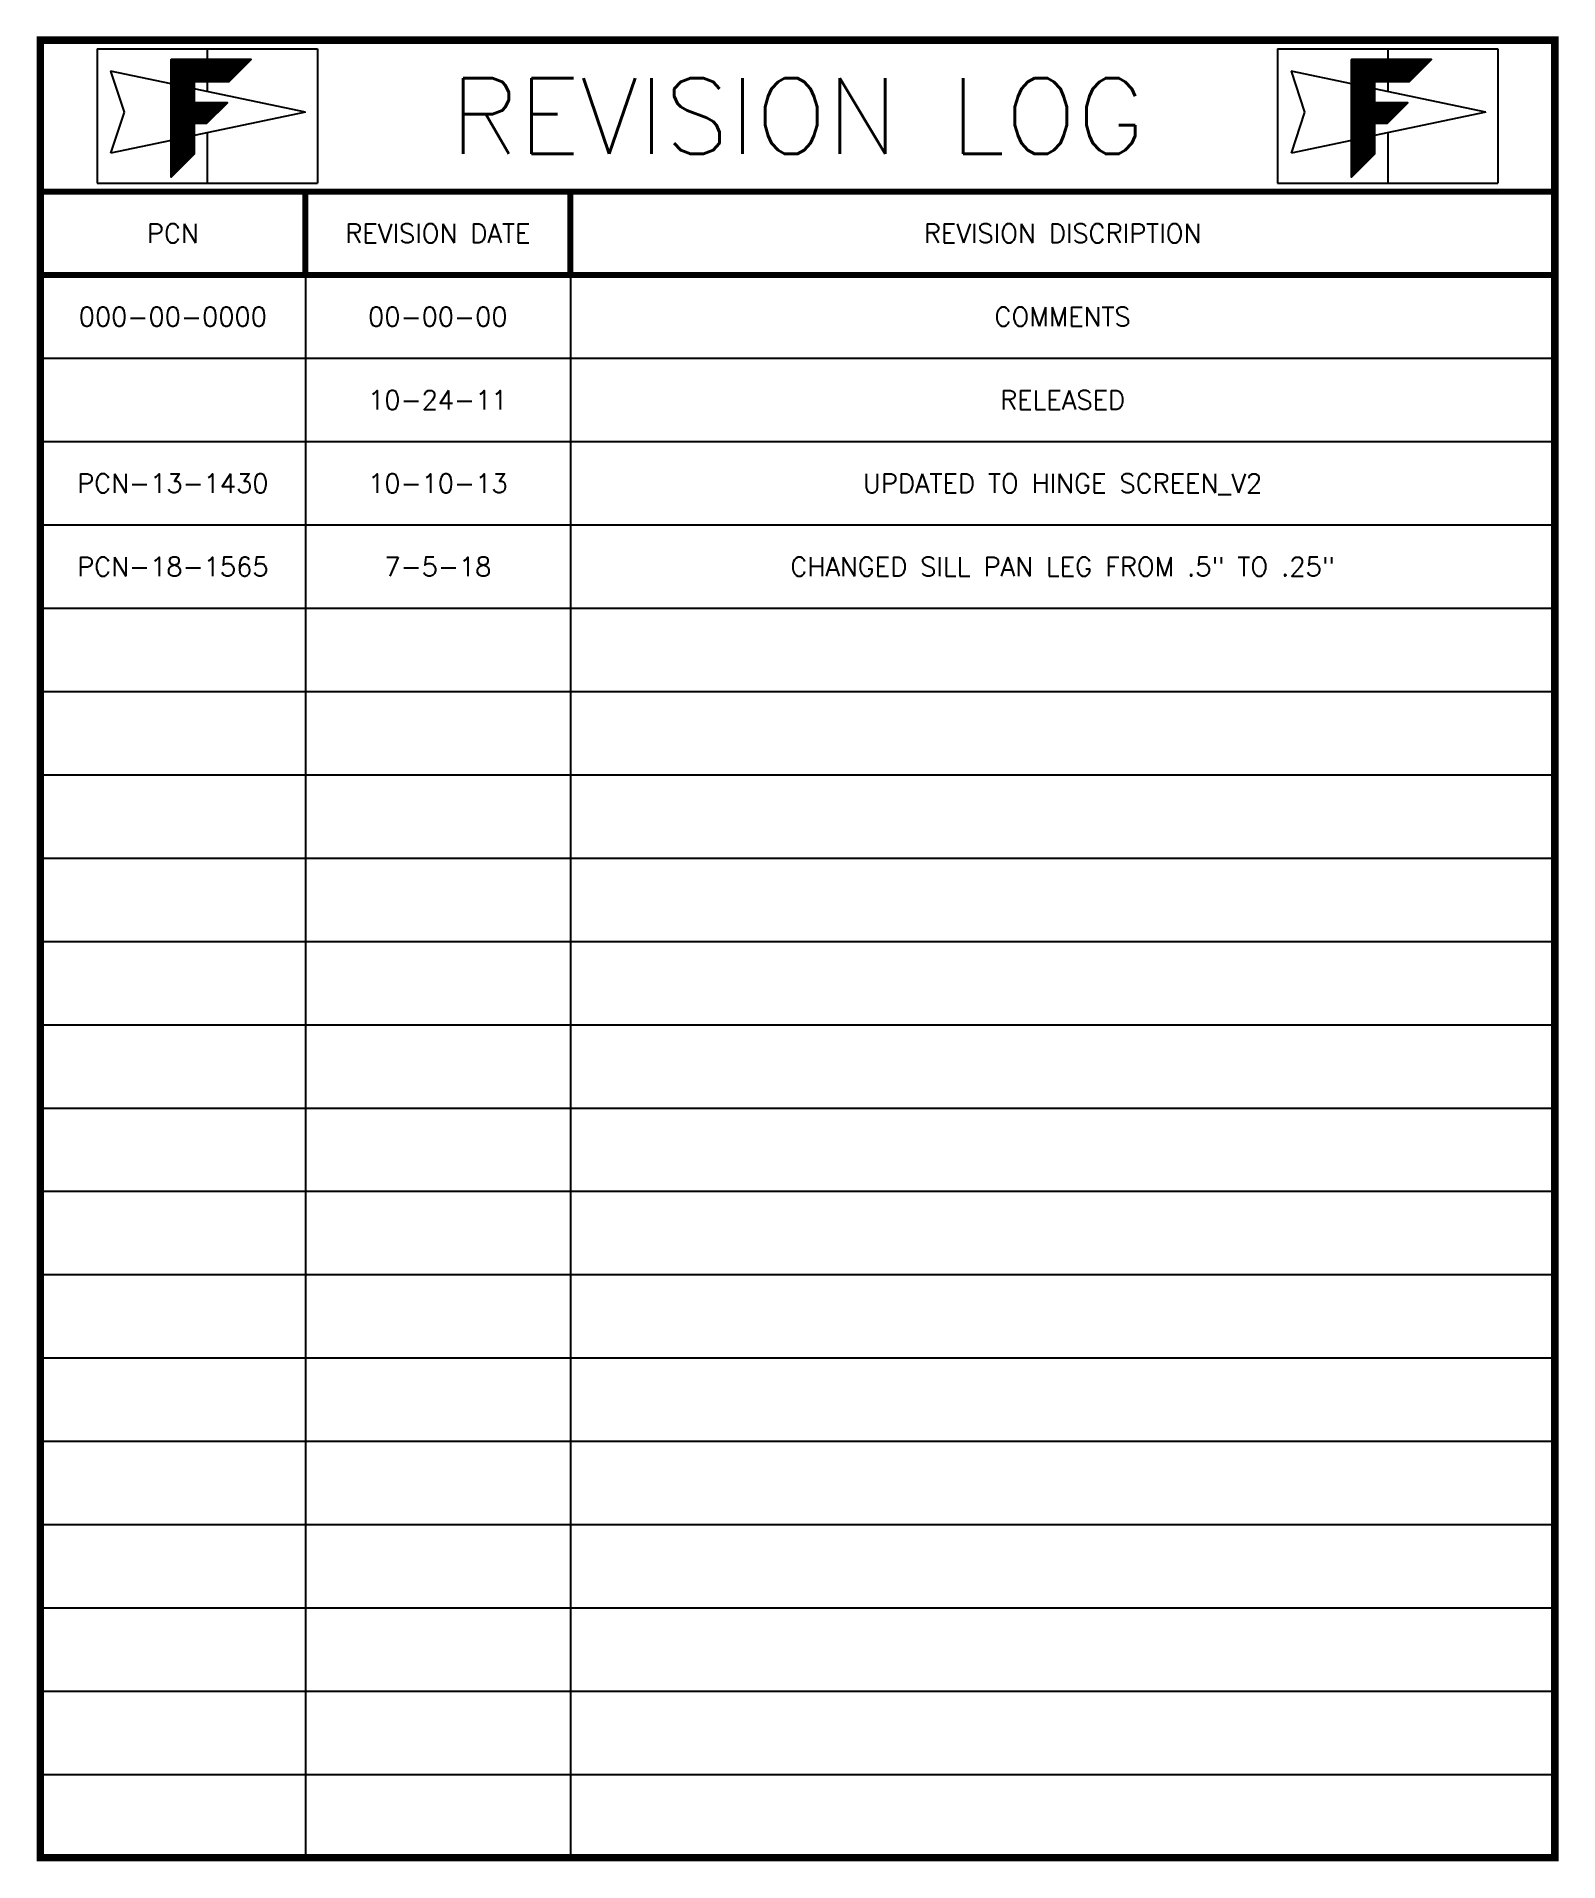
# Model space of a CAD drawing. Extents: x -7.4 to 79.9, y -10.6 to 40.1.
# Drawn here: x 59.84 to 79.94, y 13.97 to 38.07 of the extents above; entities that cross this region are included whole.
import ezdxf
from ezdxf.enums import TextEntityAlignment as Align

# ---------------------------------------------------------------- set-up
doc = ezdxf.new("R2010")
doc.units = 0
doc.header["$LTSCALE"] = 0.25
doc.header["$MEASUREMENT"] = 0
doc.layers.get('0').update_dxf_attribs({"linetype": 'CONTINUOUS'})
doc.layers.add('REVISION LOG', color=7, linetype='CONTINUOUS')
doc.styles.get("Standard").update_dxf_attribs({"font": 'simplex.shx'})

msp = doc.modelspace()

# ---------------------------------------------------------------- texts
at = {"layer": 'REVISION LOG'}
for s, height, p in [('REVISION LOG', 1, (69.892, 37.024)), ('PCN', 0.25, (61.642, 35.474)), ('REVISION DATE', 0.25, (65.142, 35.474)), ('REVISION DISCRIPTION', 0.25, (73.392, 35.474)), ('000-00-0000', 0.25, (61.642, 34.374)), ('00-00-00', 0.25, (65.142, 34.374)), ('COMMENTS', 0.25, (73.392, 34.374)), ('10-24-11', 0.25, (65.142, 33.274)), ('RELEASED', 0.25, (73.392, 33.274)), ('PCN-13-1430', 0.25, (61.642, 32.174)), ('10-10-13', 0.25, (65.142, 32.174)), ('UPDATED TO HINGE SCREEN_V2', 0.25, (73.392, 32.174)), ('PCN-18-1565', 0.25, (61.642, 31.074)), ('7-5-18', 0.25, (65.142, 31.074)), ('CHANGED SILL PAN LEG FROM .5" TO .25"', 0.25, (73.392, 31.074))]:
    msp.add_text(s, height=height, dxfattribs=at).set_placement(p, align=Align.MIDDLE_CENTER)

# ---------------------------------------------------------------- blocks, each defined once
blk = doc.blocks.new('*X1')
at = {"color": 0}
for p, q in [((7.2329, 10.2346), (7.4628, 10.4645)), ((7.2329, 10.2452), (7.4522, 10.4645)), ((7.2329, 10.2558), (7.4416, 10.4645)), ((7.2329, 10.2664), (7.431, 10.4645)), ((7.2329, 10.277), (7.4204, 10.4645)), ((7.2329, 10.2876), (7.4098, 10.4645)), ((7.2329, 10.2982), (7.3992, 10.4645)), ((7.2329, 10.3089), (7.3886, 10.4645)), ((7.2329, 10.3195), (7.378, 10.4645)), ((7.2329, 10.3301), (7.3674, 10.4645)), ((7.2329, 10.3407), (7.3568, 10.4645)), ((7.2329, 10.3513), (7.3462, 10.4645)), ((7.2329, 10.3619), (7.3356, 10.4645)), ((7.2329, 10.3725), (7.325, 10.4645)), ((7.2329, 10.3831), (7.3143, 10.4645)), ((7.2329, 10.3937), (7.3037, 10.4645)), ((7.2329, 10.4043), (7.2931, 10.4645)), ((7.2329, 10.4149), (7.2825, 10.4645)), ((7.2329, 10.4255), (7.2719, 10.4645)), ((7.2329, 10.4361), (7.2613, 10.4645)), ((7.2329, 10.4467), (7.2507, 10.4645)), ((7.2329, 10.4573), (7.2401, 10.4645)), ((7.3549, 10.3369), (7.2329, 10.4589)), ((7.3549, 10.3263), (7.2329, 10.4483)), ((7.3549, 10.3157), (7.2329, 10.4377)), ((7.3549, 10.3051), (7.2329, 10.4271)), ((7.3549, 10.2945), (7.2329, 10.4164)), ((7.3549, 10.3475), (7.2379, 10.4645)), ((7.3646, 10.3484), (7.2485, 10.4645)), ((7.3752, 10.3484), (7.2591, 10.4645)), ((7.3858, 10.3484), (7.2697, 10.4645)), ((7.3965, 10.3484), (7.2803, 10.4645)), ((7.4071, 10.3484), (7.2909, 10.4645)), ((7.4177, 10.3484), (7.3015, 10.4645)), ((7.4283, 10.3484), (7.3122, 10.4645)), ((7.4389, 10.3484), (7.3228, 10.4645)), ((7.4495, 10.3484), (7.3334, 10.4645)), ((7.4601, 10.3484), (7.344, 10.4645)), ((7.4707, 10.3484), (7.3546, 10.4645)), ((7.3573, 10.3484), (7.4734, 10.4645)), ((7.4813, 10.3484), (7.3652, 10.4645)), ((7.3679, 10.3484), (7.4841, 10.4645)), ((7.4919, 10.3484), (7.3758, 10.4645)), ((7.3785, 10.3484), (7.4947, 10.4645)), ((7.5025, 10.3484), (7.3864, 10.4645)), ((7.3892, 10.3484), (7.5053, 10.4645)), ((7.5131, 10.3484), (7.397, 10.4645)), ((7.3998, 10.3484), (7.5159, 10.4645)), ((7.5237, 10.3484), (7.4076, 10.4645)), ((7.4104, 10.3484), (7.5265, 10.4645)), ((7.5343, 10.3484), (7.4182, 10.4645)), ((7.421, 10.3484), (7.5371, 10.4645)), ((7.5422, 10.3511), (7.4288, 10.4645)), ((7.4316, 10.3484), (7.5477, 10.4645)), ((7.5476, 10.3564), (7.4394, 10.4645)), ((7.4422, 10.3484), (7.5583, 10.4645)), ((7.5529, 10.3617), (7.45, 10.4645)), ((7.4528, 10.3484), (7.5689, 10.4645)), ((7.5582, 10.367), (7.4606, 10.4645)), ((7.4634, 10.3484), (7.5795, 10.4645)), ((7.5635, 10.3723), (7.4713, 10.4645)), ((7.474, 10.3484), (7.5901, 10.4645)), ((7.5688, 10.3776), (7.4819, 10.4645)), ((7.4846, 10.3484), (7.6007, 10.4645)), ((7.5741, 10.3829), (7.4925, 10.4645)), ((7.4952, 10.3484), (7.6113, 10.4645)), ((7.5794, 10.3882), (7.5031, 10.4645)), ((7.5058, 10.3484), (7.6219, 10.4645)), ((7.5847, 10.3935), (7.5137, 10.4645)), ((7.5164, 10.3484), (7.6325, 10.4645)), ((7.59, 10.3988), (7.5243, 10.4645)), ((7.527, 10.3484), (7.6432, 10.4645)), ((7.5953, 10.4041), (7.5349, 10.4645)), ((7.5376, 10.3484), (7.6538, 10.4645)), ((7.6006, 10.4094), (7.5455, 10.4645)), ((7.6059, 10.4147), (7.5561, 10.4645)), ((7.6112, 10.42), (7.5667, 10.4645)), ((7.6165, 10.4253), (7.5773, 10.4645)), ((7.6218, 10.4306), (7.5879, 10.4645)), ((7.6271, 10.4359), (7.5985, 10.4645)), ((7.6324, 10.4412), (7.6091, 10.4645)), ((7.6377, 10.4465), (7.6197, 10.4645)), ((7.643, 10.4519), (7.6304, 10.4645)), ((7.6483, 10.4572), (7.641, 10.4645)), ((7.6536, 10.4625), (7.6516, 10.4645)), ((7.3549, 10.2839), (7.2329, 10.4058)), ((7.3549, 10.2733), (7.2329, 10.3952)), ((7.3549, 10.2627), (7.2329, 10.3846)), ((7.3549, 10.2521), (7.2329, 10.374)), ((7.3549, 10.2415), (7.2329, 10.3634)), ((7.4404, 10.1454), (7.2329, 10.3528)), ((7.2329, 10.224), (7.3549, 10.3459)), ((7.4351, 10.1401), (7.2329, 10.3422)), ((7.2329, 10.2134), (7.3549, 10.3353)), ((7.4298, 10.1348), (7.2329, 10.3316)), ((7.2329, 10.2028), (7.3549, 10.3247)), ((7.4245, 10.1295), (7.2329, 10.321)), ((7.2329, 10.1922), (7.3549, 10.3141)), ((7.4159, 10.1274), (7.2329, 10.3104)), ((7.2329, 10.1816), (7.3549, 10.3035)), ((7.4053, 10.1274), (7.2329, 10.2998)), ((7.2329, 10.171), (7.3549, 10.2929)), ((7.3947, 10.1274), (7.2329, 10.2892)), ((7.2329, 10.1604), (7.3549, 10.2823)), ((7.3841, 10.1274), (7.2329, 10.2786)), ((7.2329, 10.1498), (7.3549, 10.2717)), ((7.3735, 10.1274), (7.2329, 10.268)), ((7.2329, 10.1391), (7.3549, 10.2611)), ((7.3629, 10.1274), (7.2329, 10.2574)), ((7.2329, 10.1285), (7.3549, 10.2505)), ((7.3549, 10.1248), (7.2329, 10.2467)), ((7.2329, 10.1179), (7.3549, 10.2399)), ((7.3549, 10.1142), (7.2329, 10.2361)), ((7.2329, 10.0119), (7.4571, 10.236)), ((7.2329, 10.0225), (7.4465, 10.236)), ((7.2329, 10.0331), (7.4359, 10.236)), ((7.2329, 10.0437), (7.4253, 10.236)), ((7.2329, 10.0543), (7.4147, 10.236)), ((7.2329, 10.0649), (7.4041, 10.236)), ((7.2329, 10.0755), (7.3935, 10.236)), ((7.2329, 10.0861), (7.3828, 10.236)), ((7.2329, 10.0967), (7.3722, 10.236)), ((7.2329, 10.1073), (7.3616, 10.236)), ((7.3549, 10.1036), (7.2329, 10.2255)), ((7.3591, 10.1274), (7.4677, 10.236)), ((7.4457, 10.1507), (7.3603, 10.236)), ((7.3697, 10.1274), (7.4783, 10.236)), ((7.451, 10.156), (7.3709, 10.236)), ((7.3803, 10.1274), (7.4889, 10.236)), ((7.4563, 10.1613), (7.3815, 10.236)), ((7.3909, 10.1274), (7.4995, 10.236)), ((7.4616, 10.1666), (7.3921, 10.236)), ((7.4015, 10.1274), (7.5101, 10.236)), ((7.4669, 10.1719), (7.4028, 10.236)), ((7.4121, 10.1274), (7.5207, 10.236)), ((7.4722, 10.1772), (7.4134, 10.236)), ((7.4775, 10.1825), (7.424, 10.236)), ((7.4828, 10.1878), (7.4346, 10.236)), ((7.4881, 10.1931), (7.4452, 10.236)), ((7.4934, 10.1984), (7.4558, 10.236)), ((7.4987, 10.2037), (7.4664, 10.236)), ((7.504, 10.209), (7.477, 10.236)), ((7.5093, 10.2143), (7.4876, 10.236)), ((7.5146, 10.2196), (7.4982, 10.236)), ((7.5199, 10.2249), (7.5088, 10.236)), ((7.5252, 10.2302), (7.5194, 10.236)), ((7.5305, 10.2355), (7.53, 10.236)), ((7.3549, 10.093), (7.2329, 10.2149)), ((7.3549, 10.0824), (7.2329, 10.2043)), ((7.3549, 10.0718), (7.2329, 10.1937)), ((7.3549, 10.0612), (7.2329, 10.1831)), ((7.3549, 10.0506), (7.2329, 10.1725)), ((7.3549, 10.0399), (7.2329, 10.1619)), ((7.3549, 10.0293), (7.2329, 10.1513)), ((7.3549, 10.0187), (7.2329, 10.1407)), ((7.3549, 10.0081), (7.2329, 10.1301)), ((7.2329, 10.0013), (7.3549, 10.1232)), ((7.3549, 9.9975), (7.2329, 10.1195)), ((7.2329, 9.9907), (7.3549, 10.1126)), ((7.3549, 9.9869), (7.2329, 10.1089)), ((7.2329, 9.98), (7.3549, 10.102)), ((7.3549, 9.9763), (7.2329, 10.0983)), ((7.2329, 9.9694), (7.3549, 10.0914)), ((7.3549, 9.9657), (7.2329, 10.0876)), ((7.2329, 9.9588), (7.3549, 10.0808)), ((7.3501, 9.9599), (7.2329, 10.077)), ((7.2329, 9.9482), (7.3549, 10.0702)), ((7.3448, 9.9546), (7.2329, 10.0664)), ((7.2329, 9.9376), (7.3549, 10.0596)), ((7.3395, 9.9493), (7.2329, 10.0558)), ((7.2329, 9.927), (7.3549, 10.049)), ((7.3342, 9.944), (7.2329, 10.0452)), ((7.2329, 9.9164), (7.3549, 10.0383)), ((7.3289, 9.9387), (7.2329, 10.0346)), ((7.2329, 9.9058), (7.3549, 10.0277)), ((7.3236, 9.9334), (7.2329, 10.024)), ((7.2329, 9.8952), (7.3549, 10.0171)), ((7.3183, 9.9281), (7.2329, 10.0134)), ((7.2329, 9.8846), (7.3549, 10.0065)), ((7.313, 9.9228), (7.2329, 10.0028)), ((7.2329, 9.874), (7.3549, 9.9959)), ((7.3077, 9.9175), (7.2329, 9.9922)), ((7.2329, 9.8634), (7.3549, 9.9853)), ((7.3024, 9.9122), (7.2329, 9.9816)), ((7.2329, 9.8528), (7.3549, 9.9747)), ((7.2971, 9.9069), (7.2329, 9.971)), ((7.2918, 9.9015), (7.2329, 9.9604)), ((7.2865, 9.8962), (7.2329, 9.9498)), ((7.2811, 9.8909), (7.2329, 9.9392)), ((7.2758, 9.8856), (7.2329, 9.9285)), ((7.2705, 9.8803), (7.2329, 9.9179)), ((7.2652, 9.875), (7.2329, 9.9073)), ((7.2599, 9.8697), (7.2329, 9.8967)), ((7.2546, 9.8644), (7.2329, 9.8861)), ((7.2493, 9.8591), (7.2329, 9.8755)), ((7.244, 9.8538), (7.2329, 9.8649)), ((7.2387, 9.8485), (7.2329, 9.8543)), ((7.2334, 9.8432), (7.2329, 9.8437))]:
    blk.add_line(p, q, dxfattribs=at)

# ---------------------------------------------------------------- linework, layer by layer
at = {"layer": 'REVISION LOG', "color": 151}
for p, q in [((60.642, 37.909), (63.553, 37.909)), ((60.642, 37.909), (60.642, 36.139)), ((62.097, 37.909), (62.097, 37.771)), ((63.553, 37.909), (63.553, 36.139)), ((76.23, 37.909), (79.142, 37.909)), ((76.23, 37.909), (76.23, 36.139)), ((77.686, 37.909), (77.686, 37.771)), ((79.142, 37.909), (79.142, 36.139)), ((62.097, 37.48), (62.097, 37.347)), ((77.686, 37.48), (77.686, 37.347)), ((62.097, 36.801), (62.097, 36.139)), ((77.686, 36.801), (77.686, 36.139)), ((60.642, 36.139), (63.553, 36.139)), ((76.23, 36.139), (79.142, 36.139))]:
    msp.add_line(p, q, dxfattribs=at)
at = {"layer": 'REVISION LOG', "color": 1}
for p, q in [((61.619, 37.447), (60.82, 37.615)), ((60.82, 37.615), (61, 37.074)), ((77.208, 37.447), (76.409, 37.615)), ((76.409, 37.615), (76.589, 37.074)), ((63.394, 37.074), (61.924, 37.383)), ((78.983, 37.074), (77.513, 37.383)), ((61, 37.074), (60.82, 36.532)), ((63.394, 37.074), (61.924, 36.765)), ((76.589, 37.074), (76.409, 36.532)), ((78.983, 37.074), (77.513, 36.765)), ((61.619, 36.701), (60.82, 36.532)), ((77.208, 36.701), (76.409, 36.532))]:
    msp.add_line(p, q, dxfattribs=at)
at = {"layer": 'REVISION LOG'}
for p, q in [((66.892, 36.024), (66.892, 14.024)), ((63.392, 34.924), (63.392, 14.024)), ((59.892, 33.824), (79.892, 33.824)), ((59.892, 32.724), (79.892, 32.724)), ((59.892, 31.624), (79.892, 31.624)), ((59.892, 30.524), (79.892, 30.524)), ((59.892, 29.424), (79.892, 29.424)), ((59.892, 28.324), (79.892, 28.324)), ((59.892, 27.224), (79.892, 27.224)), ((59.892, 26.124), (79.892, 26.124)), ((59.892, 25.024), (79.892, 25.024)), ((59.892, 23.924), (79.892, 23.924)), ((59.892, 22.824), (79.892, 22.824)), ((59.892, 21.724), (79.892, 21.724)), ((59.892, 20.624), (79.892, 20.624)), ((59.892, 19.524), (79.892, 19.524)), ((59.892, 18.424), (79.892, 18.424)), ((59.892, 17.324), (79.892, 17.324)), ((59.892, 16.224), (79.892, 16.224)), ((59.892, 15.124), (79.892, 15.124))]:
    msp.add_line(p, q, dxfattribs=at)
at = {"layer": 'REVISION LOG', "const_width": 0.1}
msp.add_lwpolyline([(79.892, 14.024), (79.892, 38.024), (59.892, 38.024), (59.892, 14.024), (79.892, 14.024), (79.892, 14.024)], close=True, dxfattribs=at)
at = {"layer": 'REVISION LOG', "color": 151}
for points in [[(61.924, 36.521), (61.924, 36.928), (62.093, 36.928), (61.924, 36.928), (61.924, 36.521), (61.619, 36.216), (61.619, 37.771), (62.676, 37.771), (62.386, 37.48), (61.924, 37.48), (61.924, 37.199), (62.364, 37.199), (61.924, 37.199), (61.924, 37.48), (62.386, 37.48), (62.676, 37.771), (61.619, 37.771), (61.619, 36.216), (61.924, 36.521), (61.924, 36.928), (62.093, 36.928), (62.364, 37.199), (61.924, 37.199), (61.924, 37.48), (62.386, 37.48), (62.676, 37.771), (61.619, 37.771), (61.619, 36.216)], [(77.513, 36.521), (77.513, 36.928), (77.682, 36.928), (77.513, 36.928), (77.513, 36.521), (77.208, 36.216), (77.208, 37.771), (78.265, 37.771), (77.975, 37.48), (77.513, 37.48), (77.513, 37.199), (77.953, 37.199), (77.513, 37.199), (77.513, 37.48), (77.975, 37.48), (78.265, 37.771), (77.208, 37.771), (77.208, 36.216), (77.513, 36.521), (77.513, 36.928), (77.682, 36.928), (77.953, 37.199), (77.513, 37.199), (77.513, 37.48), (77.975, 37.48), (78.265, 37.771), (77.208, 37.771), (77.208, 36.216)]]:
    msp.add_lwpolyline(points, close=True, dxfattribs=at)
at = {"layer": 'REVISION LOG', "const_width": 0.08}
for points in [[(59.892, 36.024), (79.892, 36.024)], [(63.392, 36.024), (63.392, 34.924)], [(66.892, 36.024), (66.892, 34.924)], [(59.892, 34.924), (79.892, 34.924)]]:
    msp.add_lwpolyline(points, dxfattribs=at)

# ---------------------------------------------------------------- block references
at = {"layer": 'REVISION LOG', "color": 151, "xscale": 2.5, "yscale": 2.5, "zscale": 2.5}
for p in [(43.537, 11.609), (59.126, 11.609)]:
    msp.add_blockref('*X1', p, dxfattribs=at)

msp.set_redraw_order([(e.dxf.handle, doc.entitydb.next_handle()) for e in msp.query("TEXT MTEXT ATTDEF DIMENSION ARC_DIMENSION")])  # texts and dimensions are drawn at this point

doc.saveas('drawing.dxf')
